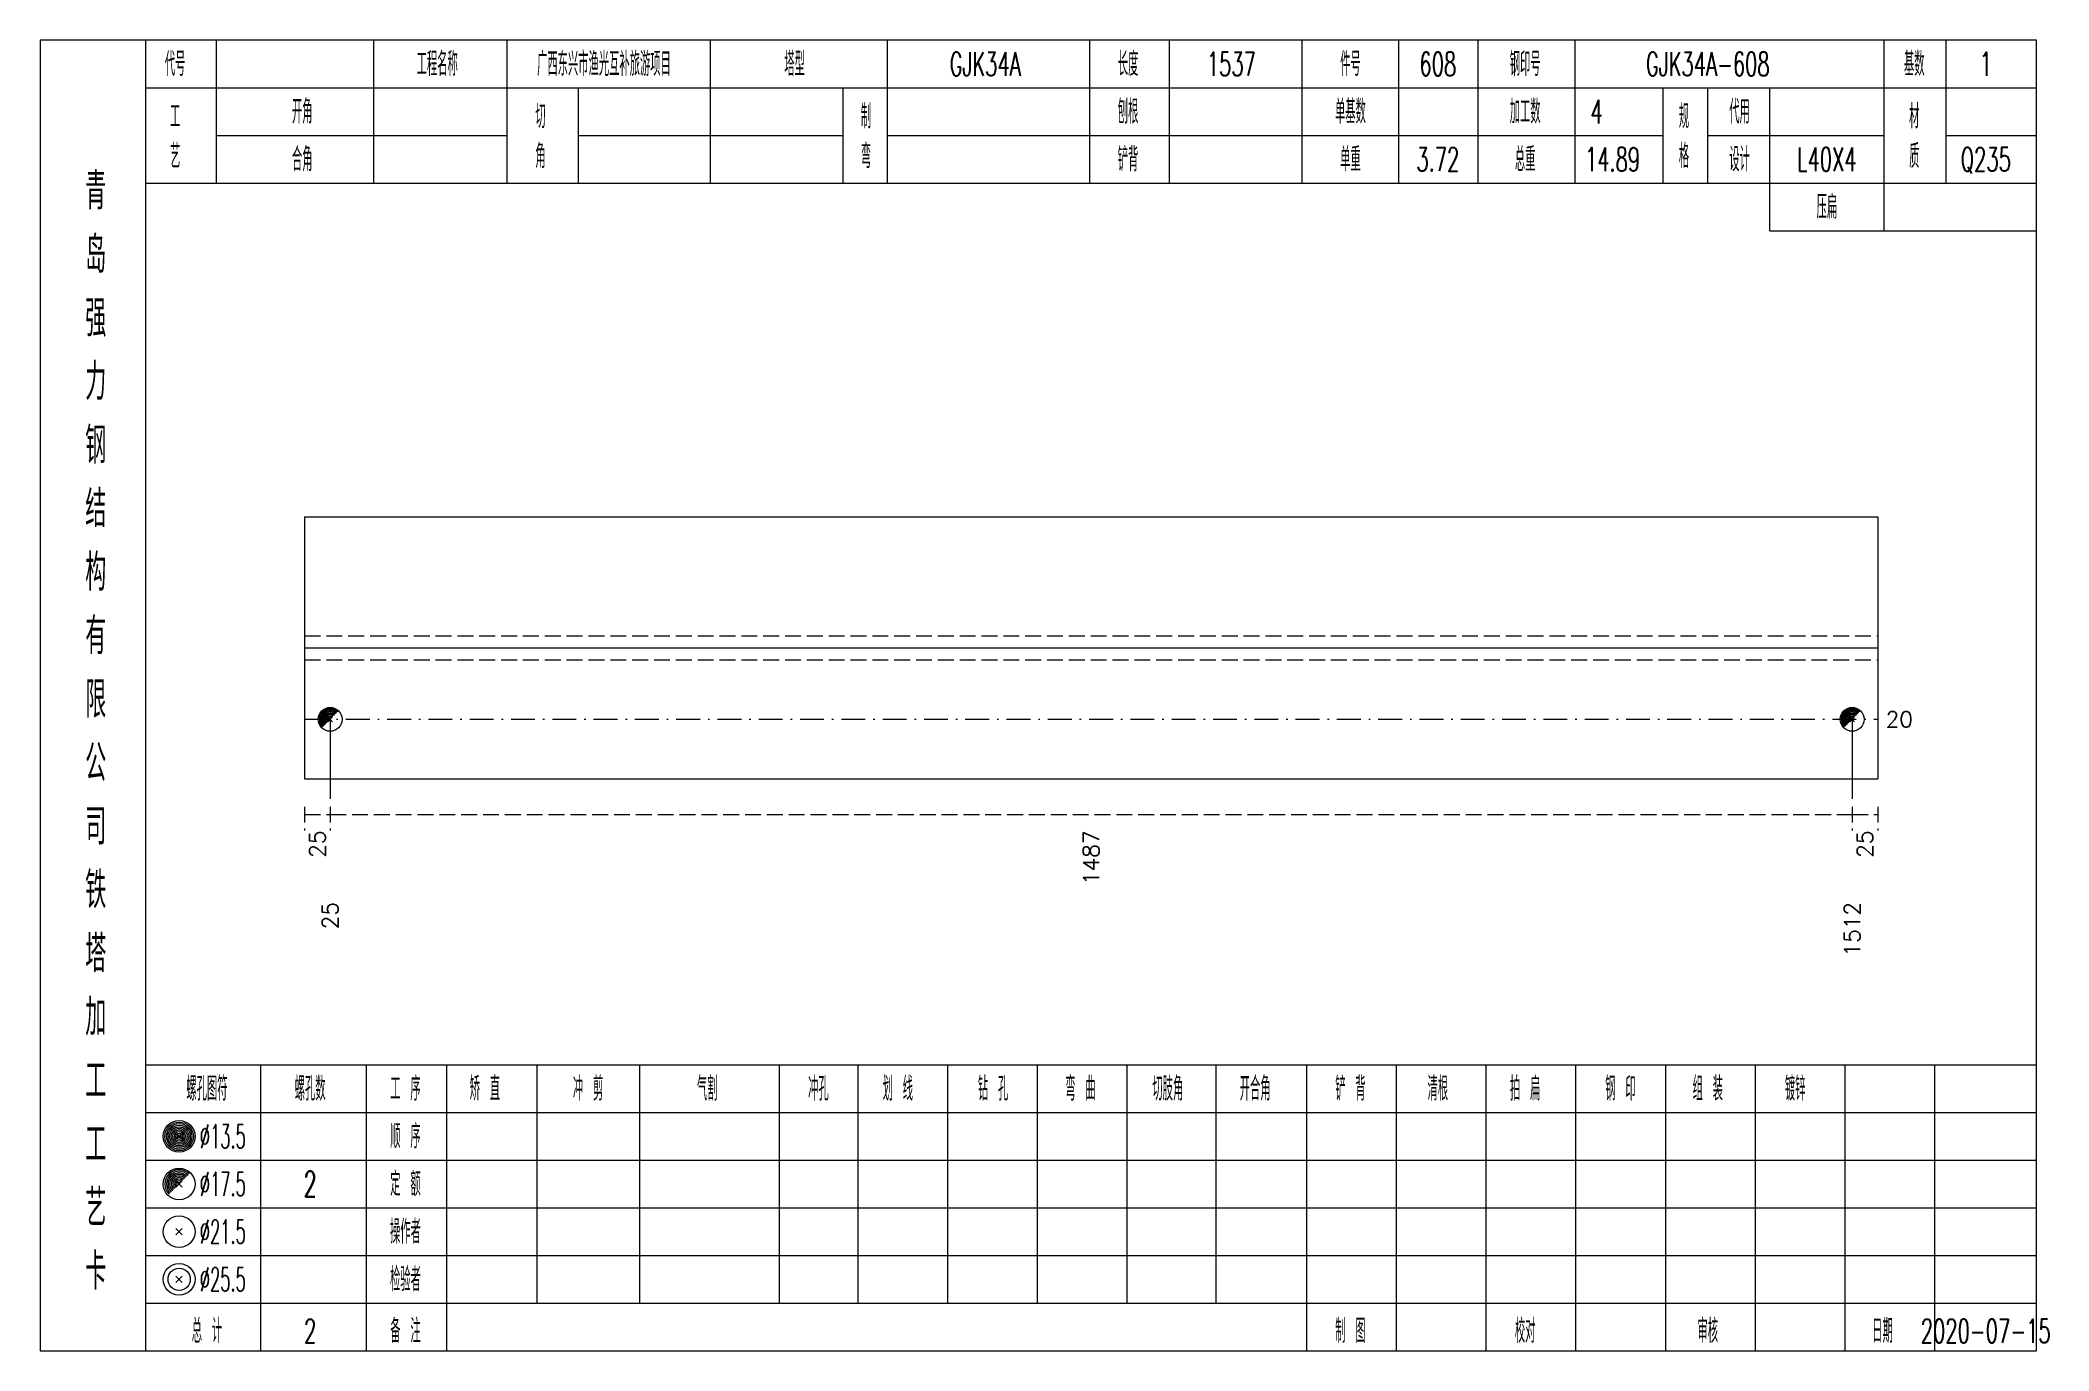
# Model space of a CAD drawing. Extents: x 0 to 2606, y -377 to 6479.
# Drawn here: x 1829.8 to 2082.7, y 3850 to 4015 of the extents above; entities that cross this region are included whole.
import ezdxf
from ezdxf.enums import TextEntityAlignment as Align

# ---------------------------------------------------------------- set-up
doc = ezdxf.new("R2010")
doc.units = 0
doc.header["$MEASUREMENT"] = 0
doc.linetypes.add('一点画线', pattern=[5.2, 3, -1, 0.2, -1])
doc.linetypes.add('虚线', pattern=[2.75, 2, -0.75])
doc.layers.get('0').update_dxf_attribs({"linetype": 'CONTINUOUS', "lineweight": 25})
doc.layers.add('1', color=7, linetype='CONTINUOUS', lineweight=25)
doc.layers.add('4', color=7, linetype='CONTINUOUS', lineweight=25)
doc.styles.get("Standard").update_dxf_attribs({"font": 'simplex.shx', "width": 0.7, "height": 3, "bigfont": 'gbhzfs.shx'})

msp = doc.modelspace()

# ---------------------------------------------------------------- texts
at = {"color": 7, "linetype": 'Continuous', "lineweight": 13}
msp.add_text('20', height=2, dxfattribs=at).set_placement((2062.2, 3929.5), align=Align.MIDDLE_LEFT)
at = {"color": 8, "linetype": 'Continuous', "lineweight": 9}
for s, p in [('25', (1864.71, 3915.5)), ('1487', (1962.15, 3915.5)), ('25', (2059.59, 3915.5))]:
    msp.add_text(s, height=2, rotation=90, dxfattribs=at).set_placement(p, align=Align.MIDDLE_RIGHT)
at = {"layer": '1', "color": 7, "linetype": 'Continuous', "lineweight": 13}
for s, p in [('25', (1866.32, 3906.5)), ('1512', (2057.98, 3906.5))]:
    msp.add_text(s, height=2, rotation=90, dxfattribs=at).set_placement(p, align=Align.MIDDLE_RIGHT)
at = {"layer": '4', "color": 1, "linetype": 'Continuous', "lineweight": 13}
for s, height, width, p in [('代号', 3, 0.6, (1846.8, 4012)), ('工程名称', 3, 0.6, (1879.8, 4012)), ('广西东兴市渔光互补旅游项目', 3, 0.6, (1900.8, 4012)), ('塔型', 3, 0.6, (1924.8, 4012)), ('GJK34A', 3, 0.6, (1948.8, 4012)), ('长度', 3, 0.6, (1966.8, 4012)), ('1537', 3, 0.6, (1979.8, 4012)), ('件号', 3, 0.6, (1994.8, 4012)), ('608', 3, 0.6, (2005.8, 4012)), ('钢印号', 3, 0.6, (2016.8, 4012)), ('GJK34A-608', 3, 0.6, (2039.8, 4012)), ('基数', 3, 0.6, (2065.8, 4012)), ('1', 3, 0.6, (2074.8, 4012)), ('工', 3, 0.6, (1846.8, 4005.4)), ('开角', 3, 0.6, (1862.8, 4006)), ('切', 3, 0.6, (1892.8, 4005.4)), ('制', 3, 0.6, (1933.8, 4005.4)), ('刨根', 3, 0.6, (1966.8, 4006)), ('单基数', 3, 0.6, (1994.8, 4006)), ('加工数', 3, 0.6, (2016.8, 4006)), ('4', 3, 0.6, (2025.8, 4006)), ('规', 3, 0.6, (2036.8, 4005.4)), ('代用', 3, 0.6, (2043.8, 4006)), ('材', 3, 0.6, (2065.8, 4005.4)), ('艺', 3, 0.6, (1846.8, 4000.4)), ('合角', 3, 0.6, (1862.8, 4000)), ('角', 3, 0.6, (1892.8, 4000.4)), ('弯', 3, 0.6, (1933.8, 4000.4)), ('铲背', 3, 0.6, (1966.8, 4000)), ('单重', 3, 0.6, (1994.8, 4000)), ('总重', 3, 0.6, (2016.8, 4000)), ('格', 3, 0.6, (2036.8, 4000.4)), ('设计', 3, 0.6, (2043.8, 4000)), ('质', 3, 0.6, (2065.8, 4000.4)), ('3.72', 3, 0.6, (2005.8, 4000)), ('14.89', 3, 0.6, (2027.8, 4000)), ('L40X4', 3, 0.6, (2054.8, 4000)), ('Q235', 3, 0.6, (2074.8, 4000)), ('青', 4.6, 0.8, (1836.8, 3996)), ('压扁', 3, 0.6, (2054.8, 3994)), ('岛', 4.6, 0.8, (1836.8, 3988)), ('强', 4.6, 0.8, (1836.8, 3980)), ('力', 4.6, 0.8, (1836.8, 3972)), ('钢', 4.6, 0.8, (1836.8, 3964)), ('结', 4.6, 0.8, (1836.8, 3956)), ('构', 4.6, 0.8, (1836.8, 3948)), ('有', 4.6, 0.8, (1836.8, 3940)), ('限', 4.6, 0.8, (1836.8, 3932)), ('公', 4.6, 0.8, (1836.8, 3924)), ('司', 4.6, 0.8, (1836.8, 3916)), ('铁', 4.6, 0.8, (1836.8, 3908)), ('塔', 4.6, 0.8, (1836.8, 3900)), ('加', 4.6, 0.8, (1836.8, 3892)), ('工', 4.6, 0.8, (1836.8, 3884)), ('螺孔图符', 3, 0.6, (1850.8, 3883)), ('螺孔数', 3, 0.6, (1863.8, 3883)), ('工 序', 3, 0.6, (1875.8, 3883)), ('矫 直', 3, 0.6, (1885.8, 3883)), ('冲 剪', 3, 0.6, (1898.8, 3883)), ('气割', 3, 0.6, (1913.8, 3883)), ('冲孔', 3, 0.6, (1927.8, 3883)), ('划 线', 3, 0.6, (1937.8, 3883)), ('钻 孔', 3, 0.6, (1949.8, 3883)), ('弯 曲', 3, 0.6, (1960.8, 3883)), ('切肢角', 3, 0.6, (1971.8, 3883)), ('开合角', 3, 0.6, (1982.8, 3883)), ('铲 背', 3, 0.6, (1994.8, 3883)), ('清根', 3, 0.6, (2005.8, 3883)), ('拍 扁', 3, 0.6, (2016.8, 3883)), ('钢 印', 3, 0.6, (2028.8, 3883)), ('组 装', 3, 0.6, (2039.8, 3883)), ('镀锌', 3, 0.6, (2050.8, 3883)), ('工', 4.6, 0.8, (1836.8, 3876)), ('%%C13.5', 3, 0.5, (1852.8, 3877)), ('顺 序', 3, 0.6, (1875.8, 3877)), ('2', 3.2, 0.6, (1863.8, 3871)), ('定 额', 3, 0.6, (1875.8, 3871)), ('艺', 4.6, 0.8, (1836.8, 3868)), ('%%C17.5', 3, 0.5, (1852.8, 3871)), ('%%C21.5', 3, 0.5, (1852.8, 3865)), ('操作者', 3, 0.6, (1875.8, 3865)), ('卡', 4.6, 0.8, (1836.8, 3860)), ('%%C25.5', 3, 0.5, (1852.8, 3859)), ('检验者', 3, 0.6, (1875.8, 3859)), ('总 计', 3, 0.6, (1850.8, 3852.5)), ('2', 3, 0.6, (1863.8, 3852.5)), ('备 注', 3, 0.6, (1875.8, 3852.5)), ('制 图', 3, 0.6, (1994.8, 3852.5)), ('校对', 3, 0.6, (2016.8, 3852.5)), ('审核', 3, 0.6, (2039.8, 3852.5)), ('日期', 3, 0.6, (2061.8, 3852.5)), ('2020-07-15', 3, 0.6, (2074.8, 3852.5))]:
    msp.add_text(s, height=height, dxfattribs=dict(at, width=width)).set_placement(p, align=Align.MIDDLE_CENTER)

# ---------------------------------------------------------------- linework, layer by layer
at = {"color": 7, "linetype": 'Continuous', "lineweight": 18}
for p, q in [((1863.1, 3955), (1863.1, 3922)), ((1863.1, 3955), (2061.2, 3955)), ((2061.2, 3955), (2061.2, 3922)), ((1863.1, 3938.5), (2061.2, 3938.5))]:
    msp.add_line(p, q, dxfattribs=at)
at = {"color": 1, "linetype": '虚线', "lineweight": 18}
for p, q in [((1863.1, 3940), (2061.2, 3940)), ((1863.1, 3937), (2061.2, 3937))]:
    msp.add_line(p, q, dxfattribs=at)
at = {"color": 3, "linetype": '一点画线', "lineweight": 13}
msp.add_line((1863.1, 3929.5), (2061.2, 3929.5), dxfattribs=at)
at = {"color": 7, "linetype": 'Continuous', "lineweight": 13}
for p, q in [((1866.32, 3929.5), (1866.32, 3919.5)), ((2057.98, 3929.5), (2057.98, 3919.5))]:
    msp.add_line(p, q, dxfattribs=at)
at = {"color": 8, "linetype": '虚线', "lineweight": 9}
for p, q in [((1863.1, 3918.5), (1863.1, 3915.5)), ((1866.32, 3918.5), (1866.32, 3915.5)), ((1866.32, 3918.5), (1866.32, 3915.5)), ((2057.98, 3918.5), (2057.98, 3915.5)), ((2057.98, 3918.5), (2057.98, 3915.5)), ((2061.2, 3918.5), (2061.2, 3915.5)), ((1863.1, 3917.5), (1866.32, 3917.5)), ((1866.32, 3917.5), (2057.98, 3917.5)), ((2057.98, 3917.5), (2061.2, 3917.5))]:
    msp.add_line(p, q, dxfattribs=at)
at = {"layer": '1', "color": 7, "linetype": 'Continuous', "lineweight": 0}
for p, q in [((1866.02, 3929.2), (1866.62, 3929.8)), ((1866.02, 3929.8), (1866.62, 3929.2)), ((2057.68, 3929.2), (2058.28, 3929.8)), ((2057.68, 3929.8), (2058.28, 3929.2))]:
    msp.add_line(p, q, dxfattribs=at)
at = {"layer": '1', "color": 7, "linetype": 'Continuous', "lineweight": 18}
msp.add_line((1863.1, 3922), (2061.2, 3922), dxfattribs=at)
at = {"layer": '1', "color": 7, "linetype": 'Continuous', "lineweight": 13}
for centre in [(1866.32, 3929.5), (2057.98, 3929.5)]:
    msp.add_circle(centre, 1.5, dxfattribs=at)
for centre, radius in [((1866.32, 3929.5), 1.35), ((2057.98, 3929.5), 1.35), ((1866.32, 3929.5), 1.2), ((1866.32, 3929.5), 1.05), ((1866.32, 3929.5), 0.9), ((1866.32, 3929.5), 0.75), ((1866.32, 3929.5), 0.6), ((1866.32, 3929.5), 0.45), ((1866.32, 3929.5), 0.3), ((1866.32, 3929.5), 0.15), ((2057.98, 3929.5), 1.2), ((2057.98, 3929.5), 1.05), ((2057.98, 3929.5), 0.9), ((2057.98, 3929.5), 0.75), ((2057.98, 3929.5), 0.6), ((2057.98, 3929.5), 0.45), ((2057.98, 3929.5), 0.3), ((2057.98, 3929.5), 0.15)]:
    msp.add_arc(centre, radius, 45, 225, dxfattribs=at)
at = {"layer": '4', "color": 1, "linetype": 'Continuous', "lineweight": 18}
for p, q in [((1843.1, 3850), (1843.1, 4015)), ((1852, 3997), (1852, 4015)), ((1871.8, 3997), (1871.8, 4015)), ((1888.6, 3997), (1888.6, 4015)), ((1914.2, 3997), (1914.2, 4015)), ((1936.5, 3997), (1936.5, 4015)), ((1962, 3997), (1962, 4015)), ((1972, 3997), (1972, 4015)), ((1988.7, 3997), (1988.7, 4015)), ((2000.9, 3997), (2000.9, 4015)), ((2010.9, 3997), (2010.9, 4015)), ((2023.1, 3997), (2023.1, 4015)), ((2062, 3991), (2062, 4015)), ((2069.8, 3997), (2069.8, 4015)), ((1843.1, 4009), (2081.2, 4009)), ((1897.6, 3997), (1897.6, 4009)), ((1930.9, 3997), (1930.9, 4009)), ((2034.2, 3997), (2034.2, 4009)), ((2039.8, 3997), (2039.8, 4009)), ((2047.6, 3991), (2047.6, 4009)), ((1852, 4003), (1888.6, 4003)), ((1897.6, 4003), (1930.9, 4003)), ((1936.5, 4003), (2034.2, 4003)), ((2039.8, 4003), (2062, 4003)), ((2069.8, 4003), (2081.2, 4003)), ((1843.1, 3997), (2081.2, 3997)), ((2047.6, 3991), (2081.2, 3991)), ((1843.1, 3886), (2081.2, 3886)), ((1857.6, 3850), (1857.6, 3886)), ((1870.9, 3850), (1870.9, 3886)), ((1881, 3850), (1881, 3886)), ((1892.4, 3856), (1892.4, 3886)), ((1905.3, 3856), (1905.3, 3886)), ((1922.9, 3856), (1922.9, 3886)), ((1932.8, 3856), (1932.8, 3886)), ((1944.1, 3856), (1944.1, 3886)), ((1955.4, 3856), (1955.4, 3886)), ((1966.7, 3856), (1966.7, 3886)), ((1977.9, 3856), (1977.9, 3886)), ((1989.3, 3856), (1989.3, 3886)), ((2000.6, 3856), (2000.6, 3886)), ((2011.9, 3856), (2011.9, 3886)), ((2023.2, 3856), (2023.2, 3886)), ((2034.5, 3856), (2034.5, 3886)), ((2045.8, 3856), (2045.8, 3886)), ((2057.1, 3856), (2057.1, 3886)), ((2068.4, 3856), (2068.4, 3886)), ((1843.1, 3880), (2081.2, 3880)), ((1843.1, 3874), (2081.2, 3874)), ((1843.1, 3868), (2081.2, 3868)), ((1843.1, 3862), (2081.2, 3862)), ((1843.1, 3856), (2081.2, 3856)), ((1989.3, 3850), (1989.3, 3856)), ((2000.6, 3850), (2000.6, 3856)), ((2011.9, 3850), (2011.9, 3856)), ((2023.2, 3850), (2023.2, 3856)), ((2034.5, 3850), (2034.5, 3856)), ((2045.8, 3850), (2045.8, 3856)), ((2057.1, 3850), (2057.1, 3856)), ((2068.4, 3850), (2068.4, 3856))]:
    msp.add_line(p, q, dxfattribs=at)
at = {"layer": '4', "color": 7, "linetype": 'Continuous', "lineweight": 13}
for p, q in [((1847.1, 3876.8), (1847.5, 3877.2)), ((1847.5, 3876.8), (1847.1, 3877.2)), ((1846.9, 3864.6), (1847.7, 3865.4)), ((1847.7, 3864.6), (1846.9, 3865.4)), ((1846.9, 3858.6), (1847.7, 3859.4)), ((1847.7, 3858.6), (1846.9, 3859.4))]:
    msp.add_line(p, q, dxfattribs=at)
at = {"layer": '4', "color": 7, "linetype": 'Continuous', "lineweight": 0}
for p, q in [((1846.9, 3870.6), (1847.7, 3871.4)), ((1846.9, 3871.4), (1847.7, 3870.6))]:
    msp.add_line(p, q, dxfattribs=at)
at = {"layer": '4', "color": 1, "linetype": 'Continuous', "lineweight": 18}
msp.add_lwpolyline([(1829.8, 4015), (1829.8, 3850), (2081.2, 3850), (2081.2, 4015)], close=True, dxfattribs=at)
at = {"layer": '4', "color": 7, "linetype": 'Continuous', "lineweight": 13}
for centre, radius in [((1847.3, 3877), 2), ((1847.3, 3877), 1.8), ((1847.3, 3877), 1.6), ((1847.3, 3877), 1.4), ((1847.3, 3877), 1.2), ((1847.3, 3877), 1), ((1847.3, 3877), 0.8), ((1847.3, 3877), 0.6), ((1847.3, 3877), 0.4), ((1847.3, 3877), 0.2), ((1847.3, 3871), 2), ((1847.3, 3865), 2), ((1847.3, 3859), 2), ((1847.3, 3859), 1.4)]:
    msp.add_circle(centre, radius, dxfattribs=at)
for radius in [1.8, 1.6, 1.4, 1.2, 1, 0.8, 0.6, 0.4, 0.2]:
    msp.add_arc((1847.3, 3871), radius, 45, 225, dxfattribs=at)

msp.set_redraw_order([(e.dxf.handle, doc.entitydb.next_handle()) for e in msp.query("TEXT MTEXT ATTDEF DIMENSION ARC_DIMENSION")])  # texts and dimensions are drawn at this point

doc.saveas('drawing.dxf')
